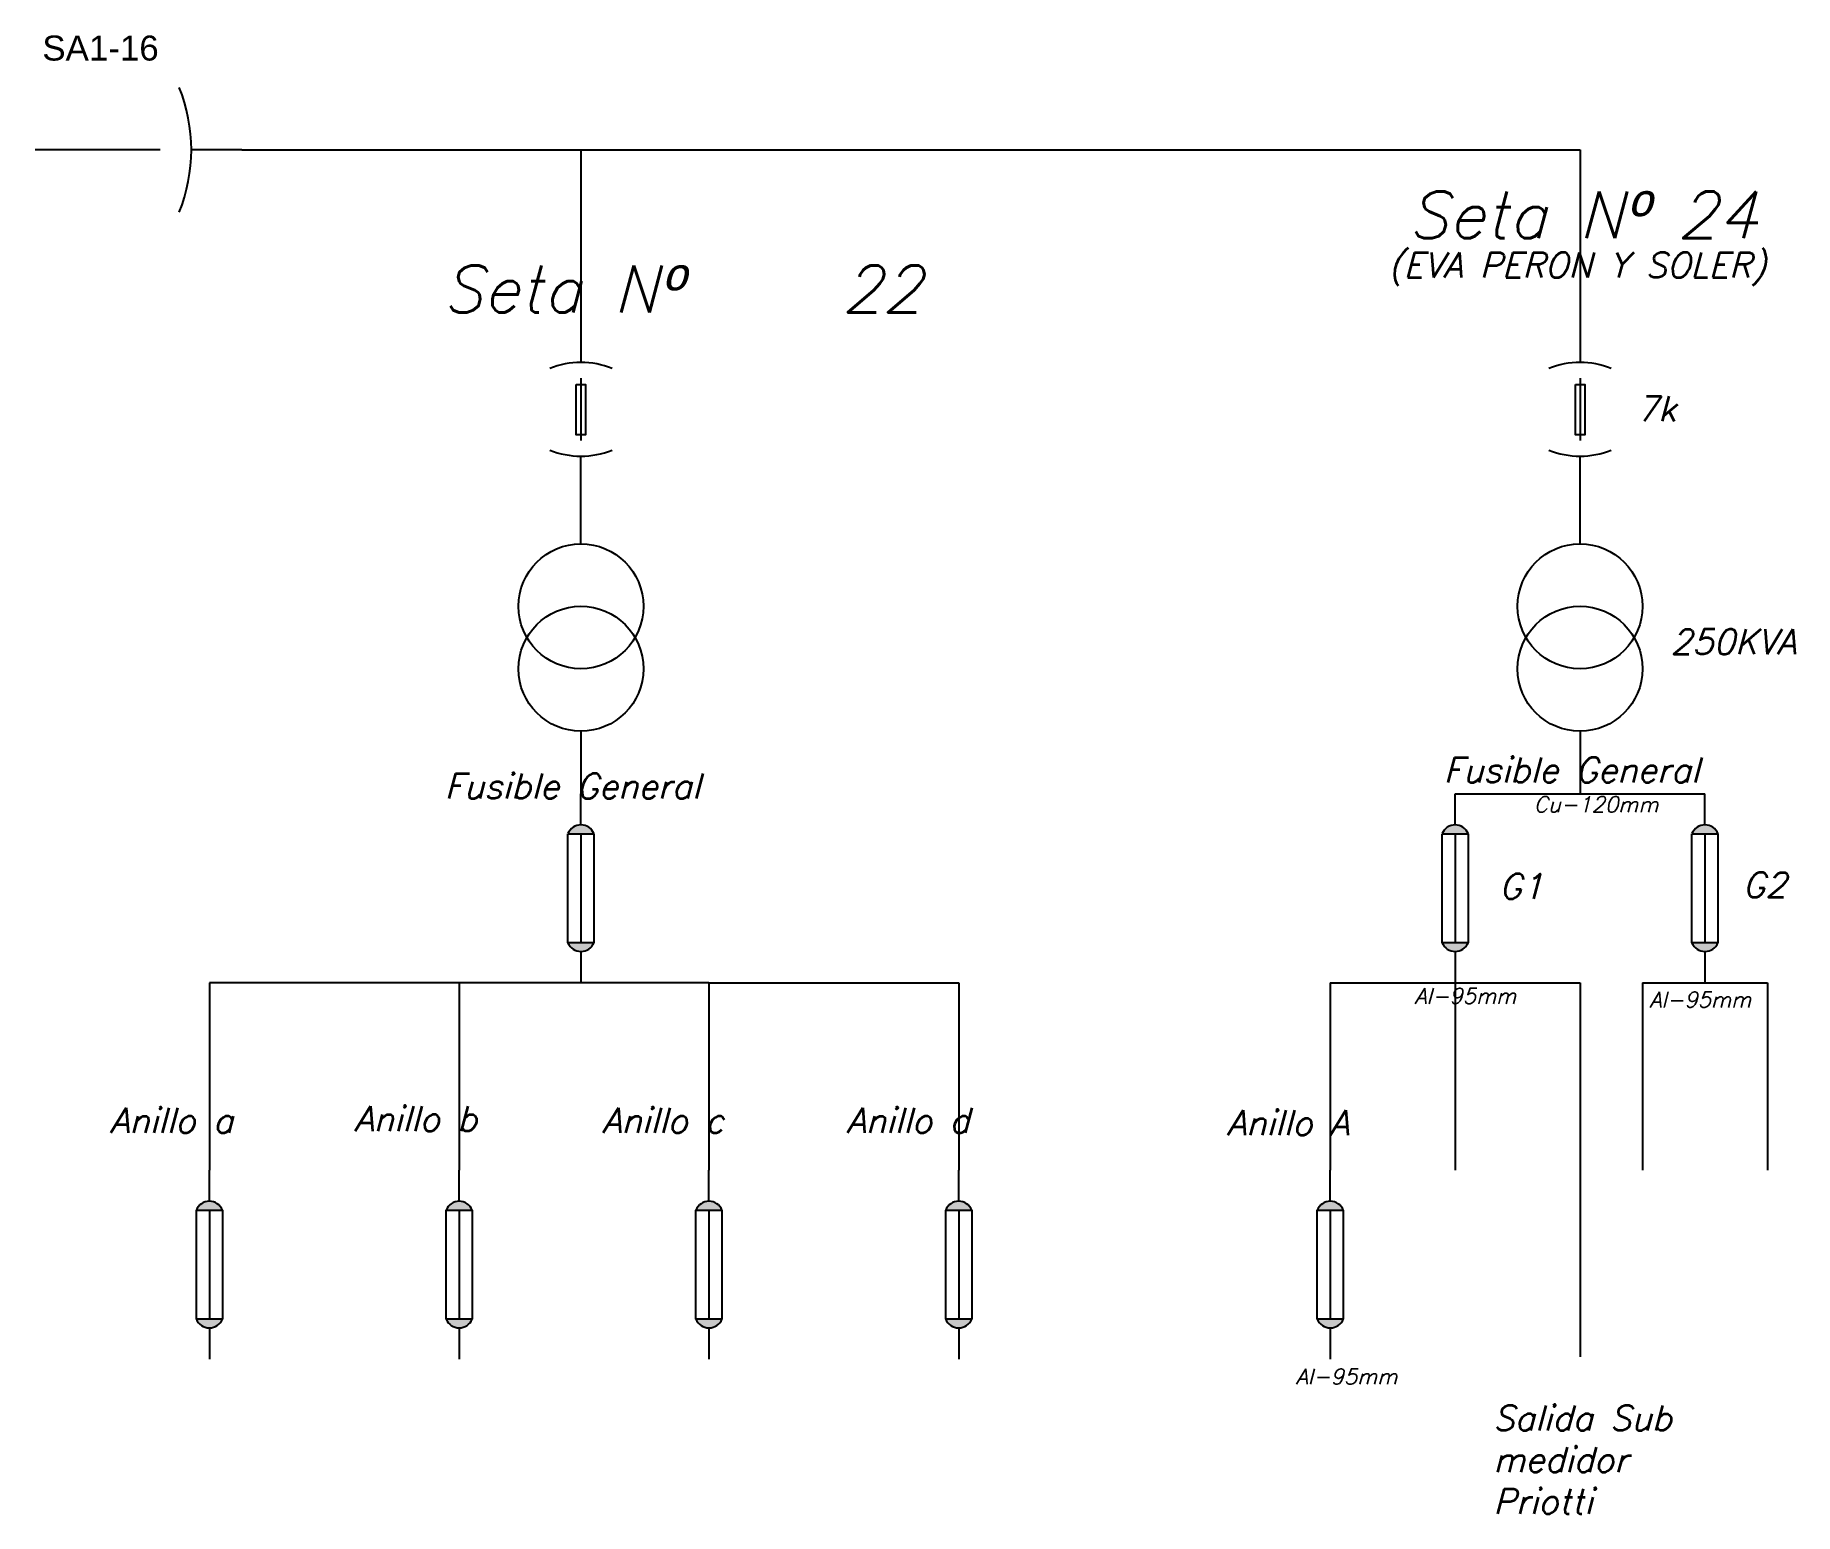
# Model space of a CAD drawing. Header units: millimetres. Extents: x 1875 to 17546, y 2661 to 4631.
# Drawn here: x 6540.4 to 6822.2, y 3327.3 to 3564 of the extents above; entities that cross this region are included whole.
import ezdxf

# ---------------------------------------------------------------- set-up
doc = ezdxf.new("R2010")
doc.units = ezdxf.units.MM
doc.styles.add('IRAM', font='ROMANS.SHX', dxfattribs={"oblique": 15, "height": 2.5})
doc.styles.get("Standard").update_dxf_attribs({"font": 'arial.ttf'})

msp = doc.modelspace()

# ---------------------------------------------------------------- texts
at = {"insert": (6541.54, 3563.9), "char_height": 4, "attachment_point": 1}
msp.add_mtext_dynamic_manual_height_columns('SA1-16', width=28.8575, gutter_width=12.5, heights=[0], dxfattribs=at)
at = {"attachment_point": 1, "style": 'IRAM'}
for s, width, heights, insert, char_height in [('Seta Nº 24', 88.3763, [7.76], (6760.24, 3538.94), 7.5), ('(EVA PERON Y SOLER)', 74.5394, [0], (6757.11, 3529.15), 4), ('7k', 15.2817, [0], (6796.84, 3506.18), 4), ('250KVA', 74.5394, [0], (6802.3, 3468.85), 4), ('Fusible General ', 50.4157, [0], (6765.94, 3448.33), 4), ('Fusible General ', 50.4157, [0], (6605.94, 3445.75), 4), ('Cu-120mm', 29.4343, [0], (6780.41, 3442.08), 2.5), ('G1', 29.4343, [0], (6774.85, 3429.7), 4), ('G2', 29.4343, [0], (6813.85, 3429.94), 4), ('Al-95mm', 29.4343, [0], (6761.28, 3411.41), 2.5), ('Al-95mm', 29.4343, [0], (6798.9, 3410.82), 2.5), ('Anillo a', 29.4343, [0], (6552.35, 3392.22), 4), ('Anillo b', 29.4343, [0], (6591.48, 3392.5), 4), ('Anillo c', 29.4343, [0], (6631.17, 3392.22), 4), ('Anillo d', 29.4343, [0], (6670.3, 3392.22), 4), ('Anillo A', 29.4343, [0], (6731.21, 3391.85), 4), ('Al-95mm', 29.4343, [0], (6742.25, 3350.48), 2.5), ('Salida Sub medidor Priotti', 40.4272, [0], (6773.86, 3344.59), 4)]:
    msp.add_mtext_dynamic_manual_height_columns(s, width=width, gutter_width=12.5, heights=heights, dxfattribs=dict(at, insert=insert, char_height=char_height))
note = msp.add_mtext_dynamic_manual_height_columns('Seta Nº ', width=51.4452, gutter_width=12.5, heights=[7.76, 0], dxfattribs=dict(insert=(6605.64, 3527.07), char_height=7.5, attachment_point=1, style='IRAM'))
for column, words in zip(note.columns.linked_columns, ['22']):
    column.text = words

# ---------------------------------------------------------------- hatches: boundary and pattern name
h = msp.add_hatch(color=256)
h.dxf.hatch_style = 1
h.paths.add_polyline_path([(6625.71, 3436.13), (6629.87, 3436.13, 0.672313)])
h.paths.add_polyline_path([(6629.87, 3418.67), (6625.71, 3418.67, 0.672313)])
h = msp.add_hatch(color=256)
h.dxf.hatch_style = 1
h.paths.add_polyline_path([(6769.87, 3436.13, 0.672313), (6765.71, 3436.13)])
h.paths.add_polyline_path([(6769.87, 3418.67), (6765.71, 3418.67, 0.672313)])
h = msp.add_hatch(color=256)
h.dxf.hatch_style = 1
h.paths.add_polyline_path([(6809.87, 3436.13, 0.672313), (6805.71, 3436.13)])
h.paths.add_polyline_path([(6809.87, 3418.67), (6805.71, 3418.67, 0.672313)])
h = msp.add_hatch(color=256)
h.dxf.hatch_style = 1
h.paths.add_polyline_path([(6566.21, 3375.87), (6570.37, 3375.87, 0.672313)])
h.paths.add_polyline_path([(6570.37, 3358.41), (6566.21, 3358.41, 0.672313)])
h = msp.add_hatch(color=256)
h.dxf.hatch_style = 1
h.paths.add_polyline_path([(6606.21, 3375.87), (6610.37, 3375.87, 0.672313)])
h.paths.add_polyline_path([(6610.37, 3358.41), (6606.21, 3358.41, 0.672313)])
h = msp.add_hatch(color=256)
h.dxf.hatch_style = 1
h.paths.add_polyline_path([(6646.21, 3375.87), (6650.37, 3375.87, 0.672313)])
h.paths.add_polyline_path([(6650.37, 3358.41), (6646.21, 3358.41, 0.672313)])
h = msp.add_hatch(color=256)
h.dxf.hatch_style = 1
h.paths.add_polyline_path([(6686.21, 3375.87), (6690.37, 3375.87, 0.672313)])
h.paths.add_polyline_path([(6690.37, 3358.41), (6686.21, 3358.41, 0.672313)])
h = msp.add_hatch(color=256)
h.dxf.hatch_style = 1
h.paths.add_polyline_path([(6749.87, 3375.87, 0.672313), (6745.71, 3375.87)])
h.paths.add_polyline_path([(6749.87, 3358.41), (6745.71, 3358.41, 0.672313)])

# ---------------------------------------------------------------- linework, layer by layer
for p, q in [((6560.4, 3545.61), (6540.4, 3545.61)), ((6560.4, 3545.61), (6540.4, 3545.61)), ((6573.47, 3545.61), (6565.4, 3545.61)), ((6573.47, 3545.61), (6565.4, 3545.61)), ((6627.79, 3515.61), (6627.79, 3511.57)), ((6787.79, 3515.61), (6787.79, 3511.57)), ((6627.79, 3509.07), (6627.79, 3499.07)), ((6787.79, 3509.07), (6787.79, 3499.07)), ((6627.79, 3492.53), (6627.79, 3496.57)), ((6787.79, 3492.53), (6787.79, 3496.57)), ((6627.79, 3482.53), (6627.79, 3492.53)), ((6787.79, 3482.53), (6787.79, 3492.53)), ((6627.79, 3452.53), (6627.79, 3442.53)), ((6787.79, 3452.53), (6787.79, 3442.53)), ((6627.79, 3437.53), (6627.79, 3442.53)), ((6767.79, 3437.53), (6767.79, 3442.53)), ((6807.79, 3437.53), (6807.79, 3442.53)), ((6627.79, 3436.13), (6627.79, 3418.67)), ((6767.79, 3436.13), (6767.79, 3418.67)), ((6807.79, 3436.13), (6807.79, 3418.67)), ((6627.79, 3417.27), (6627.79, 3412.27)), ((6767.79, 3417.27), (6767.79, 3412.27)), ((6807.79, 3417.27), (6807.79, 3412.27)), ((6568.29, 3377.27), (6568.29, 3382.27)), ((6608.29, 3377.27), (6608.29, 3382.27)), ((6648.29, 3377.27), (6648.29, 3382.27)), ((6688.29, 3377.27), (6688.29, 3382.27)), ((6747.79, 3377.27), (6747.79, 3382.27)), ((6568.29, 3375.87), (6568.29, 3358.41)), ((6608.29, 3375.87), (6608.29, 3358.41)), ((6648.29, 3375.87), (6648.29, 3358.41)), ((6688.29, 3375.87), (6688.29, 3358.41)), ((6747.79, 3375.87), (6747.79, 3358.41)), ((6568.29, 3357.01), (6568.29, 3352.01)), ((6608.29, 3357.01), (6608.29, 3352.01)), ((6648.29, 3357.01), (6648.29, 3352.01)), ((6688.29, 3357.01), (6688.29, 3352.01)), ((6747.79, 3357.01), (6747.79, 3352.01))]:
    msp.add_line(p, q)
at = {"color": 5}
for p, q in [((6573.47, 3545.61), (6627.79, 3545.61)), ((6627.79, 3545.61), (6787.79, 3545.61)), ((6627.79, 3545.61), (6787.79, 3545.61)), ((6627.79, 3545.61), (6627.79, 3515.61)), ((6787.79, 3545.61), (6787.79, 3515.61))]:
    msp.add_line(p, q, dxfattribs=at)
at = {"color": 1}
for p, q in [((6767.79, 3442.53), (6807.79, 3442.53)), ((6648.29, 3412.27), (6568.29, 3412.27)), ((6568.29, 3412.27), (6568.29, 3382.27)), ((6608.29, 3412.27), (6608.29, 3382.27)), ((6648.29, 3412.27), (6688.29, 3412.27)), ((6648.29, 3412.27), (6648.29, 3382.27)), ((6688.29, 3412.27), (6688.29, 3382.27)), ((6747.79, 3412.27), (6747.79, 3382.27)), ((6747.79, 3412.27), (6787.79, 3412.27)), ((6767.79, 3412.27), (6767.79, 3382.27)), ((6787.79, 3412.27), (6787.79, 3352.37)), ((6797.79, 3412.27), (6797.79, 3382.27)), ((6797.79, 3412.27), (6817.79, 3412.27)), ((6817.79, 3412.27), (6817.79, 3382.27))]:
    msp.add_line(p, q, dxfattribs=at)
for points in [[(6627.05, 3508.02), (6628.53, 3508.02), (6628.53, 3499.97), (6627.05, 3499.97)], [(6787.05, 3508.02), (6788.53, 3508.02), (6788.53, 3499.97), (6787.05, 3499.97)], [(6625.71, 3436.13), (6629.87, 3436.13), (6629.87, 3418.67), (6625.71, 3418.67)], [(6765.71, 3436.13), (6769.87, 3436.13), (6769.87, 3418.67), (6765.71, 3418.67)], [(6805.71, 3436.13), (6809.87, 3436.13), (6809.87, 3418.67), (6805.71, 3418.67)], [(6566.21, 3375.87), (6570.37, 3375.87), (6570.37, 3358.41), (6566.21, 3358.41)], [(6606.21, 3375.87), (6610.37, 3375.87), (6610.37, 3358.41), (6606.21, 3358.41)], [(6646.21, 3375.87), (6650.37, 3375.87), (6650.37, 3358.41), (6646.21, 3358.41)], [(6686.21, 3375.87), (6690.37, 3375.87), (6690.37, 3358.41), (6686.21, 3358.41)], [(6745.71, 3375.87), (6749.87, 3375.87), (6749.87, 3358.41), (6745.71, 3358.41)]]:
    msp.add_lwpolyline(points, close=True)
for centre in [(6627.79, 3472.53), (6787.79, 3472.53), (6627.79, 3462.53), (6787.79, 3462.53)]:
    msp.add_circle(centre, 10)
for centre, radius, start, end in [((6538.46, 3545.61), 26.94, 338.2103, 21.7897), ((6538.46, 3545.61), 26.94, 338.2103, 21.7897), ((6627.79, 3498.1), 13.47, 68.2103, 111.7897), ((6787.79, 3498.1), 13.47, 68.2103, 111.7897), ((6627.79, 3510.04), 13.47, 248.2103, 291.7897), ((6787.79, 3510.04), 13.47, 248.2103, 291.7897), ((6627.79, 3435.29), 2.25, 22.1731, 157.8269), ((6767.79, 3435.29), 2.25, 22.1731, 157.8269), ((6807.79, 3435.29), 2.25, 22.1731, 157.8269), ((6627.79, 3419.52), 2.25, 202.1731, 337.8269), ((6767.79, 3419.52), 2.25, 202.1731, 337.8269), ((6807.79, 3419.52), 2.25, 202.1731, 337.8269), ((6568.29, 3375.03), 2.25, 22.1731, 157.8269), ((6608.29, 3375.03), 2.25, 22.1731, 157.8269), ((6648.29, 3375.03), 2.25, 22.1731, 157.8269), ((6688.29, 3375.03), 2.25, 22.1731, 157.8269), ((6747.79, 3375.03), 2.25, 22.1731, 157.8269), ((6568.29, 3359.26), 2.25, 202.1731, 337.8269), ((6608.29, 3359.26), 2.25, 202.1731, 337.8269), ((6648.29, 3359.26), 2.25, 202.1731, 337.8269), ((6688.29, 3359.26), 2.25, 202.1731, 337.8269), ((6747.79, 3359.26), 2.25, 202.1731, 337.8269)]:
    msp.add_arc(centre, radius, start, end)

msp.set_redraw_order([(e.dxf.handle, doc.entitydb.next_handle()) for e in msp.query("TEXT MTEXT ATTDEF DIMENSION ARC_DIMENSION")])  # texts and dimensions are drawn at this point

doc.saveas('drawing.dxf')
